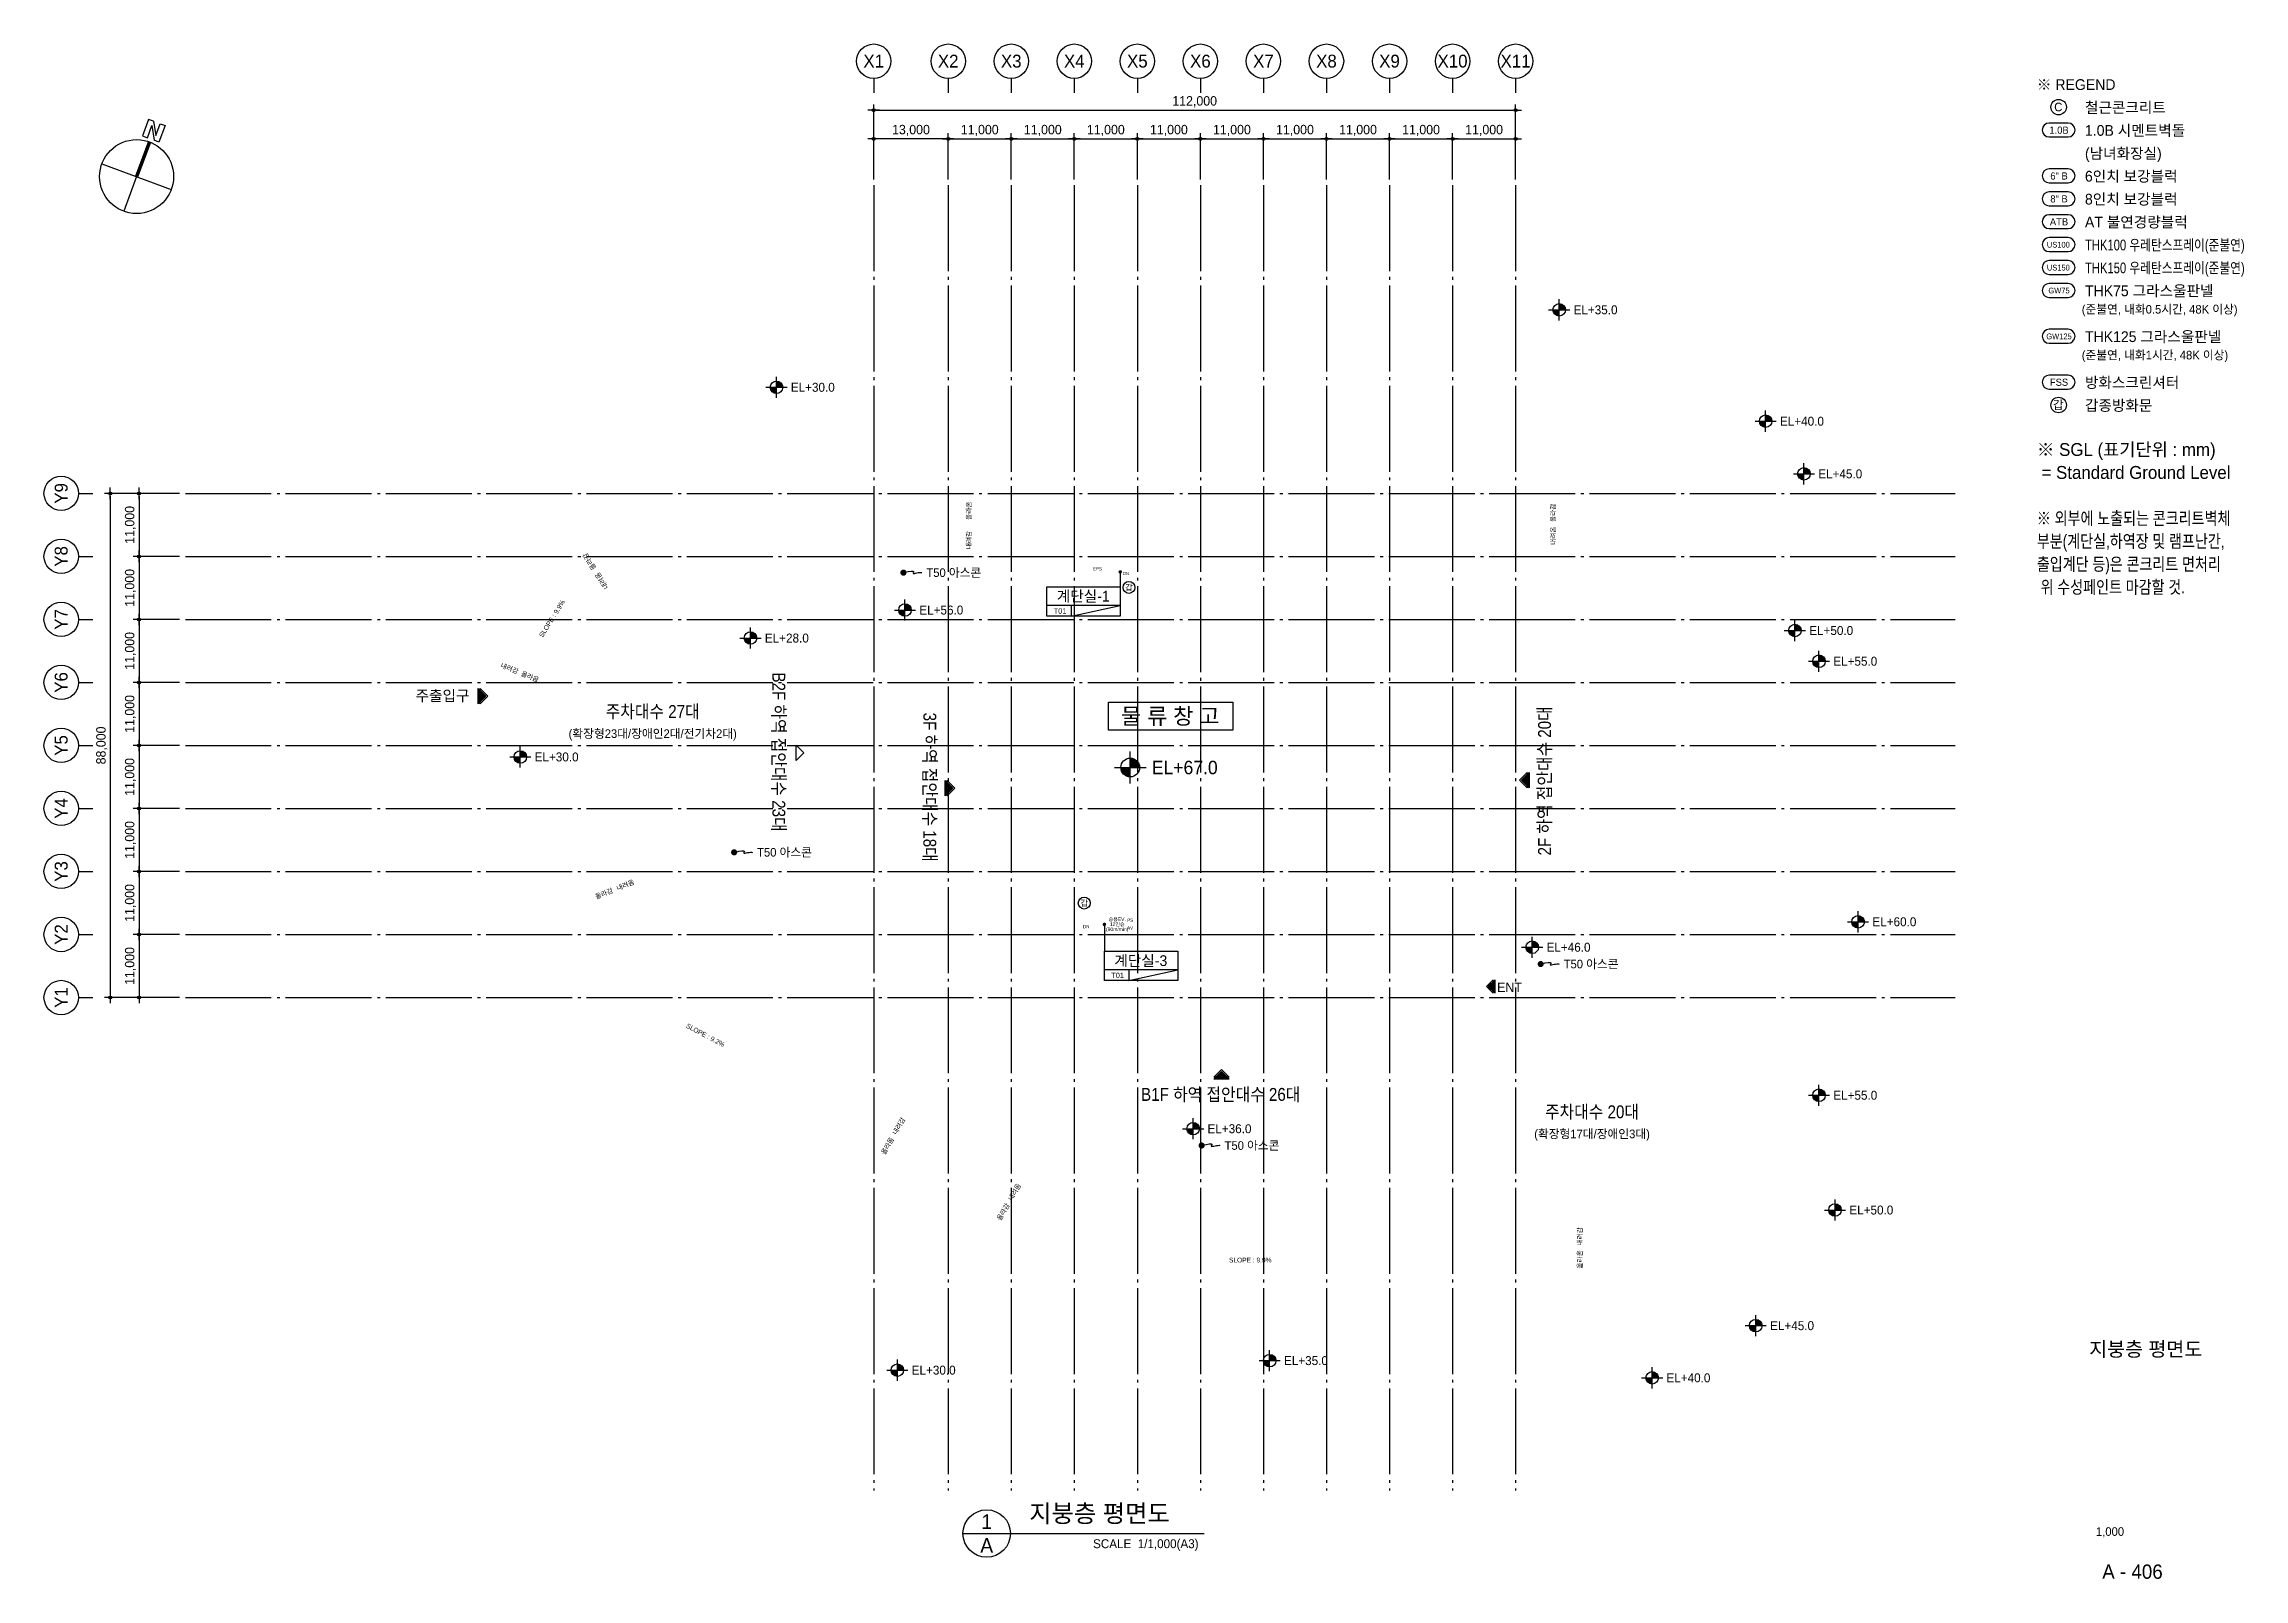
# Model space of a CAD drawing. Header units: millimetres. Extents: x 252735598 to 255219468, y 504282078 to 504550014.
# Drawn here: x 254835598 to 255219468, y 504282078 to 504550014 of the extents above; entities that cross this region are included whole.
import ezdxf
from ezdxf.enums import TextEntityAlignment as Align

# ---------------------------------------------------------------- set-up
doc = ezdxf.new("R2010")
doc.units = ezdxf.units.MM
doc.linetypes.add('CEN', pattern=[35, 30, -2, 1, -2])
for name, color, linetype in [('4A.TEC CEN', 1, 'CEN'), ('4A.TEC DIM', 7, 'Continuous'), ('4A.TEC FORM-TEXT', 3, 'Continuous'), ('4A.TEC TEXT', 7, 'Continuous'), ('4A.TEC TEXT 1', 3, 'Continuous'), ('4A.TEC TEXT 2', 3, 'Continuous'), ('4A.TEC 심볼', 7, 'Continuous'), ('㈜SE&C TEXT', 7, 'Continuous'), ('㈜SE&C TEXT 1', 3, 'Continuous'), ('㈜SE&C 심볼', 7, 'Continuous')]:
    doc.layers.add(name, color=color, linetype=linetype)
doc.styles.add('돋움', font='')
doc.styles.get('돋움').set_extended_font_data('돋움')
doc.dimstyles.new('DIM_600(외부치수)', dxfattribs={"dimscale": 400, "dimtxt": 3.3, "dimasz": 1, "dimexe": 2, "dimexo": 2, "dimgap": 1, "dimtad": 1, "dimdec": 0, "dimdsep": 46, "dimlunit": 6, "dimtxsty": '돋움', "dimblk1": 'DIMDOT', "dimblk2": 'DIMDOT', "dimsah": 1, "dimcen": 2.5, "dimdle": 1.5, "dimclrd": 8, "dimclre": 8, "dimclrt": 3, "dimadec": 0, "dimazin": 0, "dimtfac": 1, "dimtdec": 0, "dimtix": 1, "dimtmove": 2, "dimatfit": 3, "dimldrblk": 'DIMDOT', "dimfxl": 1, "dimtvp": 1, "dimtolj": 1, "dimtzin": 0, "dimarcsym": 0})

msp = doc.modelspace()

# ---------------------------------------------------------------- texts
at = {"layer": '4A.TEC FORM-TEXT', "style": '돋움'}
msp.add_text('A - 406', height=2500, dxfattribs=at).set_placement((255200011.2, 504282113.5, 3333.3), align=Align.CENTER)
at = {"layer": '4A.TEC TEXT', "style": '돋움'}
for p in [(254989558, 504457736.3, 0.4), (254960020, 504408917.9, 0.4), (255100753.1, 504389420.4), (255041591.8, 504357743.4)]:
    msp.add_text('T50 아스콘', height=1500, dxfattribs=at).set_placement(p, align=Align.MIDDLE_LEFT)
for s, height, p in [('갑', 1036.9, (255024921.3, 504455135.9, 3333.3)), ('주출입구', 1875, (254905142.3, 504436262.2, -1666.7)), ('(확장형23대/장애인2대/전기차2대)', 1500, (254941810, 504429640)), ('갑', 1036.9, (255017092.3, 504400034.2, 6250)), ('ENT', 1666.67, (255091316.4, 504385353.9, 4165.7)), ('(확장형17대/장애인3대)', 1500, (255105710, 504359770))]:
    msp.add_text(s, height=height, dxfattribs=at).set_placement(p, align=Align.MIDDLE_CENTER)
at = {"layer": '4A.TEC TEXT', "color": 3, "style": '돋움'}
for s, height, p in [('T01', 937.5, (255012882.8, 504451056.7)), ('계단실-1', 1875, (255016935.9, 504453629.4)), ('물 류 창 고', 2812.5, (255032113.9, 504432699.5)), ('계단실-3', 1875, (255026977.4, 504390015.2, 6250)), ('T01', 937.5, (255022924.3, 504387442.4, 6250))]:
    msp.add_text(s, height=height, dxfattribs=at).set_placement(p, align=Align.MIDDLE_CENTER)
at = {"layer": '4A.TEC TEXT', "style": '돋움', "width": 0.9}
for s, rotation, p in [('B2F 하역 접안대수 23대', 270, (254963816.9, 504426429.4, 3332.9)), ('3F 하역 접안대수 18대', 270, (254990157.8, 504420292.1)), ('2F 하역 접안대수 20대', 90, (255097420, 504421387.6, -0.4))]:
    msp.add_text(s, height=2250, rotation=rotation, dxfattribs=at).set_placement(p, align=Align.MIDDLE_CENTER)
for s, p in [('주차대수 27대', (254941810, 504433500)), ('B1F 하역 접안대수 26대', (255040916.6, 504366663.4, -0.4)), ('주차대수 20대', (255105710, 504363630))]:
    msp.add_text(s, height=2250, dxfattribs=at).set_placement(p, align=Align.MIDDLE_CENTER)
at = {"layer": '4A.TEC TEXT 2', "style": '돋움'}
for s, height, p in [('지붕층 평면도', 2500, (255202320, 504320949.1, 3333.3)), ('1,000', 1500, (255196091.3, 504289613.4, 3333.3))]:
    msp.add_text(s, height=height, dxfattribs=at).set_placement(p, align=Align.CENTER)
at = {"layer": '4A.TEC TEXT 2', "color": 3, "style": '돋움'}
msp.add_text('지붕층 평면도', height=3105, dxfattribs=at).set_placement((255007516.7, 504291049.2, 3333.3), align=Align.BOTTOM_LEFT)
for s, p in [('1', (255000087.8, 504292084.2, 3333.3)), ('A', (255000087.8, 504287944.2, 3333.3))]:
    msp.add_text(s, height=2587.5, dxfattribs=at).set_placement(p, align=Align.MIDDLE)
msp.add_text('SCALE  1/1,000(A3)', height=1552.5, dxfattribs=at).set_placement((255037052.2, 504286997.8, 3333.3), align=Align.BOTTOM_RIGHT)
at = {"layer": '㈜SE&C TEXT', "style": '돋움'}
for s, height, rotation, p in [('EPS', 555.56, 359.993476, (255019396.7, 504458407.3)), ('DN', 555.56, 0.006524, (255024365.5, 504457577, -2916.7)), ('DN', 555.56, 359.993476, (255017466.3, 504395945.2)), ('(90m/min)', 625, 0.006524, (255022856.1, 504395488.8, -4166.7)), ('승용EV.', 625, 0.006524, (255022856.1, 504397238.8, -4166.7)), ('12인승', 625, 0.006524, (255022856.1, 504396363.8, -4166.7)), ('AV', 555.56, 359.993476, (255025119.2, 504395702.3, 2083.3)), ('PS', 555.56, 359.993476, (255025119.2, 504397064.8))]:
    msp.add_text(s, height=height, rotation=rotation, dxfattribs=at).set_placement(p, align=Align.MIDDLE_CENTER)
at = {"layer": '㈜SE&C TEXT 1', "style": '돋움'}
for s, height, rotation, p in [('올라옴', 833.33, 90, (254996971, 504468549, -10000.4)), ('올라감', 833.33, 90, (255098928.2, 504468177.3, -10000)), ('내려감', 833.33, 90, (254996971, 504463434.2, -10000.4)), ('내려옴', 833.33, 90, (255098928.2, 504464177.3, -10000)), ('올라감', 833.33, 122.660879, (254930757.7, 504459679.4)), ('내려옴', 833.33, 122.660879, (254932916.3, 504456311.9)), ('SLOPE : 9.9%', 833.333, 57.991489, (254924238.6, 504449727.8)), ('내려감', 833.33, 337.800959, (254916826.8, 504441035.9)), ('올라옴', 833.33, 337.800959, (254920395.5, 504439579.6)), ('올라감', 833.33, 21.657146, (254933320, 504401730)), ('내려옴', 833.33, 21.657146, (254937037.6, 504403206.2, -1666.7)), ('SLOPE : 9.2%', 833.333, 332, (254951007.6, 504377002.1, -0.4)), ('내려감', 833.33, 60.173414, (254984753.6, 504361143.6, -6667.1)), ('올라옴', 833.33, 60.173414, (254982769.7, 504357670.3, -5000.4)), ('내려옴', 833.33, 60.173414, (255004943.9, 504349633.4, -1666.7)), ('올라감', 833.33, 60.173414, (255002960, 504346160)), ('내려감', 833.33, 90, (255103564.2, 504341863.8, -10000)), ('올라옴', 833.33, 90, (255103564.2, 504337863.8, -10000))]:
    msp.add_text(s, height=height, rotation=rotation, dxfattribs=at).set_placement(p, align=Align.MIDDLE_CENTER)
msp.add_text('SLOPE : 9.9%', height=833.333, dxfattribs=at).set_placement((255046073.4, 504337751.3, -5000.4), align=Align.MIDDLE_CENTER)

# ---------------------------------------------------------------- blocks, each defined once
blk = doc.blocks.new('a4w')
at = {"layer": '4A.TEC 심볼'}
for points in [[(-19898, 7460444), (-21873, 7460444, 1), (-21873, 7458989), (-19898, 7458989, 1)], [(-19898, 7455644), (-21873, 7455644, 1), (-21873, 7454189), (-19898, 7454189, 1)], [(-19898, 7453244), (-21873, 7453244, 1), (-21873, 7451789), (-19898, 7451789, 1)], [(-19898, 7450844), (-21873, 7450844, 1), (-21873, 7449389), (-19898, 7449389, 1)], [(-19898, 7448444), (-21873, 7448444, 1), (-21873, 7446989), (-19898, 7446989, 1)], [(-19898, 7446044), (-21873, 7446044, 1), (-21873, 7444589), (-19898, 7444589, 1)], [(-19898, 7443644), (-21873, 7443644, 1), (-21873, 7442189), (-19898, 7442189, 1)], [(-19898, 7438844), (-21873, 7438844, 1), (-21873, 7437389), (-19898, 7437389, 1)], [(-19898, 7434044), (-21873, 7434044, 1), (-21873, 7432589), (-19898, 7432589, 1)]]:
    blk.add_lwpolyline(points, format="xyb", close=True, dxfattribs=at)
for centre in [(-20886, 7462116), (-20886, 7430916)]:
    blk.add_circle(centre, 808, dxfattribs=at)
at = {"layer": '4A.TEC TEXT', "style": '돋움'}
for s, p in [('C', (-20923, 7462128)), ('갑', (-20923, 7430928))]:
    blk.add_text(s, height=900, dxfattribs=at).set_placement(p, align=Align.MIDDLE_CENTER)
for s, height, p in [('1.0B', 750, (-20845, 7459705)), ('6" B', 750, (-20845, 7454905)), ('8" B', 750, (-20845, 7452505)), ('ATB', 750, (-20845, 7450105)), ('US100', 600, (-20916, 7447705)), ('US150', 600, (-20916, 7445305)), ('GW75', 600, (-20845, 7442905)), ('GW125', 600, (-20845, 7438105)), ('FSS', 750, (-20845, 7433305))]:
    blk.add_text(s, height=height, dxfattribs=at).set_placement(p, align=Align.MIDDLE)
at = {"layer": '4A.TEC TEXT 2', "color": 3, "style": '돋움'}
for s, height, p in [('※ REGEND', 1125, (-23170, 7463576)), ('철근콘크리트', 1125, (-18130, 7461176)), ('1.0B 시멘트벽돌', 1125, (-18130, 7458776)), ('(남녀화장실)', 1125, (-18130, 7456376)), ('6인치 보강블럭', 1125, (-18130, 7453976)), ('8인치 보강블럭', 1125, (-18130, 7451576)), ('AT 불연경량블럭', 1125, (-18130, 7449176)), ('THK75 그라스울판넬', 1125, (-18130, 7441976)), ('(준불연, 내화0.5시간, 48K 이상)', 900, (-18466, 7440222)), ('THK125 그라스울판넬', 1125, (-18130, 7437176)), ('(준불연, 내화1시간, 48K 이상)', 900, (-18466, 7435422)), ('방화스크린셔터', 1125, (-18130, 7432376)), ('갑종방화문', 1125, (-18130, 7429976)), ('※ SGL (표기단위 : mm)', 1350, (-23170, 7425176)), (' = Standard Ground Level', 1350, (-23170, 7422776))]:
    blk.add_text(s, height=height, dxfattribs=at).set_placement(p, align=Align.BOTTOM_LEFT)
at = {"layer": '4A.TEC TEXT 2', "color": 3, "style": '돋움', "width": 0.8}
for s, height, p in [('THK100 우레탄스프레이(준불연)', 1125, (-18130, 7446776)), ('THK150 우레탄스프레이(준불연)', 1125, (-18130, 7444376)), ('※ 외부에 노출되는 콘크리트벽체', 1350, (-23170, 7417976)), ('부분(계단실,하역장 및 램프난간,', 1350, (-23170, 7415576)), ('출입계단 등)은 콘크리트 면처리', 1350, (-23170, 7413176)), (' 위 수성페인트 마감할 것.', 1350, (-23170, 7410776))]:
    blk.add_text(s, height=height, dxfattribs=at).set_placement(p, align=Align.BOTTOM_LEFT)
blk = doc.blocks.new('DIMDOT')
at = {"color": 0}
blk.add_line((-2, 0), (2, 0), dxfattribs=at)
for radius in [0.5, 0.25]:
    blk.add_circle((0, 0), radius, dxfattribs=at)
blk = doc.blocks.new('*D94')
at = {"layer": '4A.TEC DIM', "color": 8, "lineweight": -2, "transparency": 16777216}
for p, q in [((169308, -38163), (169308, -25069)), ((169808, -26069), (280808, -26069)), ((281308, -38163), (281308, -25069))]:
    blk.add_line(p, q, dxfattribs=at)
at = {"layer": 'Defpoints', "color": 0, "transparency": 16777216}
for p in [(281308, -26069), (169308, -39163), (281308, -39163)]:
    blk.add_point(p, dxfattribs=at)
at = {"layer": '4A.TEC DIM', "color": 8, "lineweight": -2, "transparency": 16777216, "xscale": 500, "yscale": 500, "zscale": 500, "rotation": 180}
blk.add_blockref('DIMDOT', (169308, -26069), dxfattribs=at)
at = {"layer": '4A.TEC DIM', "color": 8, "lineweight": -2, "transparency": 16777216, "xscale": 500, "yscale": 500, "zscale": 500}
blk.add_blockref('DIMDOT', (281308, -26069), dxfattribs=at)
at = {"layer": '4A.TEC DIM', "color": 3, "transparency": 16777216, "insert": (225308, -24584), "char_height": 1650, "attachment_point": 5, "style": '돋움'}
blk.add_mtext('\\A1;112,000', dxfattribs=at)
blk = doc.blocks.new('ccs122')
at = {"layer": '4A.TEC 심볼'}
blk.add_line((0, 8), (0, 3), dxfattribs=at)
blk.add_circle((0, 14), 6, dxfattribs=at)
at = {"layer": '4A.TEC TEXT 2', "color": 3, "style": '돋움'}
blk.add_attdef('NO', text='', height=4.5, dxfattribs=at).set_placement((-0.01, 14.02), align=Align.MIDDLE_CENTER)
blk = doc.blocks.new('*D95')
at = {"layer": '4A.TEC DIM', "color": 8, "lineweight": -2, "transparency": 16777216}
for p, q in [((48195, -103937), (40113, -103937)), ((41113, -104437), (41113, -114437)), ((48195, -114937), (40113, -114937))]:
    blk.add_line(p, q, dxfattribs=at)
at = {"layer": 'Defpoints', "color": 0, "transparency": 16777216}
for p in [(49195, -103937), (41113, -114937), (49195, -114937)]:
    blk.add_point(p, dxfattribs=at)
at = {"layer": '4A.TEC DIM', "color": 8, "lineweight": -2, "transparency": 16777216, "xscale": 500, "yscale": 500, "zscale": 500}
for p, rotation in [((41113, -103937), 90), ((41113, -114937), 270)]:
    blk.add_blockref('DIMDOT', p, dxfattribs=dict(at, rotation=rotation))
at = {"layer": '4A.TEC DIM', "color": 3, "transparency": 16777216, "insert": (39628, -109437), "char_height": 1650, "attachment_point": 5, "rotation": 90, "style": '돋움'}
blk.add_mtext('\\A1;11,000', dxfattribs=at)
blk = doc.blocks.new('*D96')
at = {"layer": '4A.TEC DIM', "color": 8, "lineweight": -2, "transparency": 16777216}
for p, q in [((48195, -92937), (35100, -92937)), ((36100, -93437), (36100, -180437)), ((48195, -180937), (35100, -180937))]:
    blk.add_line(p, q, dxfattribs=at)
at = {"layer": 'Defpoints', "color": 0, "transparency": 16777216}
for p in [(49195, -92937), (36100, -180937), (49195, -180937)]:
    blk.add_point(p, dxfattribs=at)
at = {"layer": '4A.TEC DIM', "color": 8, "lineweight": -2, "transparency": 16777216, "xscale": 500, "yscale": 500, "zscale": 500}
for p, rotation in [((36100, -92937), 90), ((36100, -180937), 270)]:
    blk.add_blockref('DIMDOT', p, dxfattribs=dict(at, rotation=rotation))
at = {"layer": '4A.TEC DIM', "color": 3, "transparency": 16777216, "insert": (34615, -136937), "char_height": 1650, "attachment_point": 5, "rotation": 90, "style": '돋움'}
blk.add_mtext('\\A1;88,000', dxfattribs=at)
blk = doc.blocks.new('*D97')
at = {"layer": '4A.TEC DIM', "color": 8, "lineweight": -2, "transparency": 16777216}
for p, q in [((48195, -169937), (40113, -169937)), ((41113, -170437), (41113, -180437)), ((48195, -180937), (40113, -180937))]:
    blk.add_line(p, q, dxfattribs=at)
at = {"layer": 'Defpoints', "color": 0, "transparency": 16777216}
for p in [(49195, -169937), (41113, -180937), (49195, -180937)]:
    blk.add_point(p, dxfattribs=at)
at = {"layer": '4A.TEC DIM', "color": 8, "lineweight": -2, "transparency": 16777216, "xscale": 500, "yscale": 500, "zscale": 500}
for p, rotation in [((41113, -169937), 90), ((41113, -180937), 270)]:
    blk.add_blockref('DIMDOT', p, dxfattribs=dict(at, rotation=rotation))
at = {"layer": '4A.TEC DIM', "color": 3, "transparency": 16777216, "insert": (39628, -175437), "char_height": 1650, "attachment_point": 5, "rotation": 90, "style": '돋움'}
blk.add_mtext('\\A1;11,000', dxfattribs=at)
blk = doc.blocks.new('*D98')
at = {"layer": '4A.TEC DIM', "color": 8, "lineweight": -2, "transparency": 16777216}
for p, q in [((48195, -158937), (40113, -158937)), ((41113, -159437), (41113, -169437)), ((48195, -169937), (40113, -169937))]:
    blk.add_line(p, q, dxfattribs=at)
at = {"layer": 'Defpoints', "color": 0, "transparency": 16777216}
for p in [(49195, -158937), (41113, -169937), (49195, -169937)]:
    blk.add_point(p, dxfattribs=at)
at = {"layer": '4A.TEC DIM', "color": 8, "lineweight": -2, "transparency": 16777216, "xscale": 500, "yscale": 500, "zscale": 500}
for p, rotation in [((41113, -158937), 90), ((41113, -169937), 270)]:
    blk.add_blockref('DIMDOT', p, dxfattribs=dict(at, rotation=rotation))
at = {"layer": '4A.TEC DIM', "color": 3, "transparency": 16777216, "insert": (39628, -164437), "char_height": 1650, "attachment_point": 5, "rotation": 90, "style": '돋움'}
blk.add_mtext('\\A1;11,000', dxfattribs=at)
blk = doc.blocks.new('*D99')
at = {"layer": '4A.TEC DIM', "color": 8, "lineweight": -2, "transparency": 16777216}
for p, q in [((48195, -147937), (40113, -147937)), ((41113, -148437), (41113, -158437)), ((48195, -158937), (40113, -158937))]:
    blk.add_line(p, q, dxfattribs=at)
at = {"layer": 'Defpoints', "color": 0, "transparency": 16777216}
for p in [(49195, -147937), (41113, -158937), (49195, -158937)]:
    blk.add_point(p, dxfattribs=at)
at = {"layer": '4A.TEC DIM', "color": 8, "lineweight": -2, "transparency": 16777216, "xscale": 500, "yscale": 500, "zscale": 500}
for p, rotation in [((41113, -147937), 90), ((41113, -158937), 270)]:
    blk.add_blockref('DIMDOT', p, dxfattribs=dict(at, rotation=rotation))
at = {"layer": '4A.TEC DIM', "color": 3, "transparency": 16777216, "insert": (39628, -153437), "char_height": 1650, "attachment_point": 5, "rotation": 90, "style": '돋움'}
blk.add_mtext('\\A1;11,000', dxfattribs=at)
blk = doc.blocks.new('*D100')
at = {"layer": '4A.TEC DIM', "color": 8, "lineweight": -2, "transparency": 16777216}
for p, q in [((48195, -136937), (40113, -136937)), ((41113, -137437), (41113, -147437)), ((48195, -147937), (40113, -147937))]:
    blk.add_line(p, q, dxfattribs=at)
at = {"layer": 'Defpoints', "color": 0, "transparency": 16777216}
for p in [(49195, -136937), (41113, -147937), (49195, -147937)]:
    blk.add_point(p, dxfattribs=at)
at = {"layer": '4A.TEC DIM', "color": 8, "lineweight": -2, "transparency": 16777216, "xscale": 500, "yscale": 500, "zscale": 500}
for p, rotation in [((41113, -136937), 90), ((41113, -147937), 270)]:
    blk.add_blockref('DIMDOT', p, dxfattribs=dict(at, rotation=rotation))
at = {"layer": '4A.TEC DIM', "color": 3, "transparency": 16777216, "insert": (39628, -142437), "char_height": 1650, "attachment_point": 5, "rotation": 90, "style": '돋움'}
blk.add_mtext('\\A1;11,000', dxfattribs=at)
blk = doc.blocks.new('*D101')
at = {"layer": '4A.TEC DIM', "color": 8, "lineweight": -2, "transparency": 16777216}
for p, q in [((48195, -125937), (40113, -125937)), ((41113, -126437), (41113, -136437)), ((48195, -136937), (40113, -136937))]:
    blk.add_line(p, q, dxfattribs=at)
at = {"layer": 'Defpoints', "color": 0, "transparency": 16777216}
for p in [(49195, -125937), (41113, -136937), (49195, -136937)]:
    blk.add_point(p, dxfattribs=at)
at = {"layer": '4A.TEC DIM', "color": 8, "lineweight": -2, "transparency": 16777216, "xscale": 500, "yscale": 500, "zscale": 500}
for p, rotation in [((41113, -125937), 90), ((41113, -136937), 270)]:
    blk.add_blockref('DIMDOT', p, dxfattribs=dict(at, rotation=rotation))
at = {"layer": '4A.TEC DIM', "color": 3, "transparency": 16777216, "insert": (39628, -131437), "char_height": 1650, "attachment_point": 5, "rotation": 90, "style": '돋움'}
blk.add_mtext('\\A1;11,000', dxfattribs=at)
blk = doc.blocks.new('*D102')
at = {"layer": '4A.TEC DIM', "color": 8, "lineweight": -2, "transparency": 16777216}
for p, q in [((48195, -114937), (40113, -114937)), ((41113, -115437), (41113, -125437)), ((48195, -125937), (40113, -125937))]:
    blk.add_line(p, q, dxfattribs=at)
at = {"layer": 'Defpoints', "color": 0, "transparency": 16777216}
for p in [(49195, -114937), (41113, -125937), (49195, -125937)]:
    blk.add_point(p, dxfattribs=at)
at = {"layer": '4A.TEC DIM', "color": 8, "lineweight": -2, "transparency": 16777216, "xscale": 500, "yscale": 500, "zscale": 500}
for p, rotation in [((41113, -114937), 90), ((41113, -125937), 270)]:
    blk.add_blockref('DIMDOT', p, dxfattribs=dict(at, rotation=rotation))
at = {"layer": '4A.TEC DIM', "color": 3, "transparency": 16777216, "insert": (39628, -120437), "char_height": 1650, "attachment_point": 5, "rotation": 90, "style": '돋움'}
blk.add_mtext('\\A1;11,000', dxfattribs=at)
blk = doc.blocks.new('*D103')
at = {"layer": '4A.TEC DIM', "color": 8, "lineweight": -2, "transparency": 16777216}
for p, q in [((169308, -38163), (169308, -30082)), ((182308, -38163), (182308, -30082)), ((181808, -31082), (169808, -31082))]:
    blk.add_line(p, q, dxfattribs=at)
at = {"layer": 'Defpoints', "color": 0, "transparency": 16777216}
for p in [(169308, -31082), (169308, -39163), (182308, -39163)]:
    blk.add_point(p, dxfattribs=at)
at = {"layer": '4A.TEC DIM', "color": 8, "lineweight": -2, "transparency": 16777216, "xscale": 500, "yscale": 500, "zscale": 500, "rotation": 180}
blk.add_blockref('DIMDOT', (169308, -31082), dxfattribs=at)
at = {"layer": '4A.TEC DIM', "color": 8, "lineweight": -2, "transparency": 16777216, "xscale": 500, "yscale": 500, "zscale": 500}
blk.add_blockref('DIMDOT', (182308, -31082), dxfattribs=at)
at = {"layer": '4A.TEC DIM', "color": 3, "transparency": 16777216, "insert": (175808, -29597), "char_height": 1650, "attachment_point": 5, "style": '돋움'}
blk.add_mtext('\\A1;13,000', dxfattribs=at)
blk = doc.blocks.new('*D104')
at = {"layer": '4A.TEC DIM', "color": 8, "lineweight": -2, "transparency": 16777216}
for p, q in [((48195, -92937), (40113, -92937)), ((41113, -93437), (41113, -103437)), ((48195, -103937), (40113, -103937))]:
    blk.add_line(p, q, dxfattribs=at)
at = {"layer": 'Defpoints', "color": 0, "transparency": 16777216}
for p in [(49195, -92937), (41113, -103937), (49195, -103937)]:
    blk.add_point(p, dxfattribs=at)
at = {"layer": '4A.TEC DIM', "color": 8, "lineweight": -2, "transparency": 16777216, "xscale": 500, "yscale": 500, "zscale": 500}
for p, rotation in [((41113, -92937), 90), ((41113, -103937), 270)]:
    blk.add_blockref('DIMDOT', p, dxfattribs=dict(at, rotation=rotation))
at = {"layer": '4A.TEC DIM', "color": 3, "transparency": 16777216, "insert": (39628, -98437), "char_height": 1650, "attachment_point": 5, "rotation": 90, "style": '돋움'}
blk.add_mtext('\\A1;11,000', dxfattribs=at)
blk = doc.blocks.new('*D105')
at = {"layer": '4A.TEC DIM', "color": 8, "lineweight": -2, "transparency": 16777216}
for p, q in [((270308, -38163), (270308, -30082)), ((281308, -38163), (281308, -30082)), ((270808, -31082), (280808, -31082))]:
    blk.add_line(p, q, dxfattribs=at)
at = {"layer": 'Defpoints', "color": 0, "transparency": 16777216}
for p in [(281308, -31082), (270308, -39163), (281308, -39163)]:
    blk.add_point(p, dxfattribs=at)
at = {"layer": '4A.TEC DIM', "color": 8, "lineweight": -2, "transparency": 16777216, "xscale": 500, "yscale": 500, "zscale": 500, "rotation": 180}
blk.add_blockref('DIMDOT', (270308, -31082), dxfattribs=at)
at = {"layer": '4A.TEC DIM', "color": 8, "lineweight": -2, "transparency": 16777216, "xscale": 500, "yscale": 500, "zscale": 500}
blk.add_blockref('DIMDOT', (281308, -31082), dxfattribs=at)
at = {"layer": '4A.TEC DIM', "color": 3, "transparency": 16777216, "insert": (275808, -29597), "char_height": 1650, "attachment_point": 5, "style": '돋움'}
blk.add_mtext('\\A1;11,000', dxfattribs=at)
blk = doc.blocks.new('*D106')
at = {"layer": '4A.TEC DIM', "color": 8, "lineweight": -2, "transparency": 16777216}
for p, q in [((259308, -38163), (259308, -30082)), ((270308, -38163), (270308, -30082)), ((259808, -31082), (269808, -31082))]:
    blk.add_line(p, q, dxfattribs=at)
at = {"layer": 'Defpoints', "color": 0, "transparency": 16777216}
for p in [(270308, -31082), (259308, -39163), (270308, -39163)]:
    blk.add_point(p, dxfattribs=at)
at = {"layer": '4A.TEC DIM', "color": 8, "lineweight": -2, "transparency": 16777216, "xscale": 500, "yscale": 500, "zscale": 500, "rotation": 180}
blk.add_blockref('DIMDOT', (259308, -31082), dxfattribs=at)
at = {"layer": '4A.TEC DIM', "color": 8, "lineweight": -2, "transparency": 16777216, "xscale": 500, "yscale": 500, "zscale": 500}
blk.add_blockref('DIMDOT', (270308, -31082), dxfattribs=at)
at = {"layer": '4A.TEC DIM', "color": 3, "transparency": 16777216, "insert": (264808, -29597), "char_height": 1650, "attachment_point": 5, "style": '돋움'}
blk.add_mtext('\\A1;11,000', dxfattribs=at)
blk = doc.blocks.new('*D107')
at = {"layer": '4A.TEC DIM', "color": 8, "lineweight": -2, "transparency": 16777216}
for p, q in [((248308, -38163), (248308, -30082)), ((259308, -38163), (259308, -30082)), ((248808, -31082), (258808, -31082))]:
    blk.add_line(p, q, dxfattribs=at)
at = {"layer": 'Defpoints', "color": 0, "transparency": 16777216}
for p in [(259308, -31082), (248308, -39163), (259308, -39163)]:
    blk.add_point(p, dxfattribs=at)
at = {"layer": '4A.TEC DIM', "color": 8, "lineweight": -2, "transparency": 16777216, "xscale": 500, "yscale": 500, "zscale": 500, "rotation": 180}
blk.add_blockref('DIMDOT', (248308, -31082), dxfattribs=at)
at = {"layer": '4A.TEC DIM', "color": 8, "lineweight": -2, "transparency": 16777216, "xscale": 500, "yscale": 500, "zscale": 500}
blk.add_blockref('DIMDOT', (259308, -31082), dxfattribs=at)
at = {"layer": '4A.TEC DIM', "color": 3, "transparency": 16777216, "insert": (253808, -29597), "char_height": 1650, "attachment_point": 5, "style": '돋움'}
blk.add_mtext('\\A1;11,000', dxfattribs=at)
blk = doc.blocks.new('*D108')
at = {"layer": '4A.TEC DIM', "color": 8, "lineweight": -2, "transparency": 16777216}
for p, q in [((237308, -38163), (237308, -30082)), ((248308, -38163), (248308, -30082)), ((237808, -31082), (247808, -31082))]:
    blk.add_line(p, q, dxfattribs=at)
at = {"layer": 'Defpoints', "color": 0, "transparency": 16777216}
for p in [(248308, -31082), (237308, -39163), (248308, -39163)]:
    blk.add_point(p, dxfattribs=at)
at = {"layer": '4A.TEC DIM', "color": 8, "lineweight": -2, "transparency": 16777216, "xscale": 500, "yscale": 500, "zscale": 500, "rotation": 180}
blk.add_blockref('DIMDOT', (237308, -31082), dxfattribs=at)
at = {"layer": '4A.TEC DIM', "color": 8, "lineweight": -2, "transparency": 16777216, "xscale": 500, "yscale": 500, "zscale": 500}
blk.add_blockref('DIMDOT', (248308, -31082), dxfattribs=at)
at = {"layer": '4A.TEC DIM', "color": 3, "transparency": 16777216, "insert": (242808, -29597), "char_height": 1650, "attachment_point": 5, "style": '돋움'}
blk.add_mtext('\\A1;11,000', dxfattribs=at)
blk = doc.blocks.new('*D109')
at = {"layer": '4A.TEC DIM', "color": 8, "lineweight": -2, "transparency": 16777216}
for p, q in [((226308, -38163), (226308, -30082)), ((237308, -38163), (237308, -30082)), ((226808, -31082), (236808, -31082))]:
    blk.add_line(p, q, dxfattribs=at)
at = {"layer": 'Defpoints', "color": 0, "transparency": 16777216}
for p in [(237308, -31082), (226308, -39163), (237308, -39163)]:
    blk.add_point(p, dxfattribs=at)
at = {"layer": '4A.TEC DIM', "color": 8, "lineweight": -2, "transparency": 16777216, "xscale": 500, "yscale": 500, "zscale": 500, "rotation": 180}
blk.add_blockref('DIMDOT', (226308, -31082), dxfattribs=at)
at = {"layer": '4A.TEC DIM', "color": 8, "lineweight": -2, "transparency": 16777216, "xscale": 500, "yscale": 500, "zscale": 500}
blk.add_blockref('DIMDOT', (237308, -31082), dxfattribs=at)
at = {"layer": '4A.TEC DIM', "color": 3, "transparency": 16777216, "insert": (231808, -29597), "char_height": 1650, "attachment_point": 5, "style": '돋움'}
blk.add_mtext('\\A1;11,000', dxfattribs=at)
blk = doc.blocks.new('*D110')
at = {"layer": '4A.TEC DIM', "color": 8, "lineweight": -2, "transparency": 16777216}
for p, q in [((215308, -38163), (215308, -30082)), ((226308, -38163), (226308, -30082)), ((215808, -31082), (225808, -31082))]:
    blk.add_line(p, q, dxfattribs=at)
at = {"layer": 'Defpoints', "color": 0, "transparency": 16777216}
for p in [(226308, -31082), (215308, -39163), (226308, -39163)]:
    blk.add_point(p, dxfattribs=at)
at = {"layer": '4A.TEC DIM', "color": 8, "lineweight": -2, "transparency": 16777216, "xscale": 500, "yscale": 500, "zscale": 500, "rotation": 180}
blk.add_blockref('DIMDOT', (215308, -31082), dxfattribs=at)
at = {"layer": '4A.TEC DIM', "color": 8, "lineweight": -2, "transparency": 16777216, "xscale": 500, "yscale": 500, "zscale": 500}
blk.add_blockref('DIMDOT', (226308, -31082), dxfattribs=at)
at = {"layer": '4A.TEC DIM', "color": 3, "transparency": 16777216, "insert": (220808, -29597), "char_height": 1650, "attachment_point": 5, "style": '돋움'}
blk.add_mtext('\\A1;11,000', dxfattribs=at)
blk = doc.blocks.new('*D111')
at = {"layer": '4A.TEC DIM', "color": 8, "lineweight": -2, "transparency": 16777216}
for p, q in [((204308, -38163), (204308, -30082)), ((215308, -38163), (215308, -30082)), ((204808, -31082), (214808, -31082))]:
    blk.add_line(p, q, dxfattribs=at)
at = {"layer": 'Defpoints', "color": 0, "transparency": 16777216}
for p in [(215308, -31082), (204308, -39163), (215308, -39163)]:
    blk.add_point(p, dxfattribs=at)
at = {"layer": '4A.TEC DIM', "color": 8, "lineweight": -2, "transparency": 16777216, "xscale": 500, "yscale": 500, "zscale": 500, "rotation": 180}
blk.add_blockref('DIMDOT', (204308, -31082), dxfattribs=at)
at = {"layer": '4A.TEC DIM', "color": 8, "lineweight": -2, "transparency": 16777216, "xscale": 500, "yscale": 500, "zscale": 500}
blk.add_blockref('DIMDOT', (215308, -31082), dxfattribs=at)
at = {"layer": '4A.TEC DIM', "color": 3, "transparency": 16777216, "insert": (209808, -29597), "char_height": 1650, "attachment_point": 5, "style": '돋움'}
blk.add_mtext('\\A1;11,000', dxfattribs=at)
blk = doc.blocks.new('*D112')
at = {"layer": '4A.TEC DIM', "color": 8, "lineweight": -2, "transparency": 16777216}
for p, q in [((193308, -38163), (193308, -30082)), ((204308, -38163), (204308, -30082)), ((193808, -31082), (203808, -31082))]:
    blk.add_line(p, q, dxfattribs=at)
at = {"layer": 'Defpoints', "color": 0, "transparency": 16777216}
for p in [(204308, -31082), (193308, -39163), (204308, -39163)]:
    blk.add_point(p, dxfattribs=at)
at = {"layer": '4A.TEC DIM', "color": 8, "lineweight": -2, "transparency": 16777216, "xscale": 500, "yscale": 500, "zscale": 500, "rotation": 180}
blk.add_blockref('DIMDOT', (193308, -31082), dxfattribs=at)
at = {"layer": '4A.TEC DIM', "color": 8, "lineweight": -2, "transparency": 16777216, "xscale": 500, "yscale": 500, "zscale": 500}
blk.add_blockref('DIMDOT', (204308, -31082), dxfattribs=at)
at = {"layer": '4A.TEC DIM', "color": 3, "transparency": 16777216, "insert": (198808, -29597), "char_height": 1650, "attachment_point": 5, "style": '돋움'}
blk.add_mtext('\\A1;11,000', dxfattribs=at)
blk = doc.blocks.new('*D113')
at = {"layer": '4A.TEC DIM', "color": 8, "lineweight": -2, "transparency": 16777216}
for p, q in [((182308, -38163), (182308, -30082)), ((193308, -38163), (193308, -30082)), ((182808, -31082), (192808, -31082))]:
    blk.add_line(p, q, dxfattribs=at)
at = {"layer": 'Defpoints', "color": 0, "transparency": 16777216}
for p in [(193308, -31082), (182308, -39163), (193308, -39163)]:
    blk.add_point(p, dxfattribs=at)
at = {"layer": '4A.TEC DIM', "color": 8, "lineweight": -2, "transparency": 16777216, "xscale": 500, "yscale": 500, "zscale": 500, "rotation": 180}
blk.add_blockref('DIMDOT', (182308, -31082), dxfattribs=at)
at = {"layer": '4A.TEC DIM', "color": 8, "lineweight": -2, "transparency": 16777216, "xscale": 500, "yscale": 500, "zscale": 500}
blk.add_blockref('DIMDOT', (193308, -31082), dxfattribs=at)
at = {"layer": '4A.TEC DIM', "color": 3, "transparency": 16777216, "insert": (187808, -29597), "char_height": 1650, "attachment_point": 5, "style": '돋움'}
blk.add_mtext('\\A1;11,000', dxfattribs=at)
blk = doc.blocks.new('dr-sy-018-D-M')
at = {"layer": '4A.TEC 심볼', "color": 0}
for p, q in [((-1, 16.4), (-2.5, 16.4)), ((-2.5, 16.4), (-2.5, 11.4)), ((-1, 16.4), (1, 12.8)), ((-1, 15.09), (1.05, 11.4)), ((-1, 11.4), (-1, 15.09)), ((1, 12.8), (1, 16.4)), ((1, 16.4), (2.5, 16.4)), ((2.5, 16.4), (2.5, 11.4)), ((-2.5, 11.4), (-1, 11.4)), ((2.5, 11.4), (1.05, 11.4)), ((-10.5, 0), (10.5, 0)), ((0, 0), (0, -10.5))]:
    blk.add_line(p, q, dxfattribs=at)
at = {"layer": '4A.TEC 심볼', "color": 0, "const_width": 1}
blk.add_lwpolyline([(0, 10.5), (0, 0)], dxfattribs=at)
at = {"layer": '4A.TEC 심볼', "color": 0}
blk.add_circle((0, 0), 10.5, dxfattribs=at)
blk = doc.blocks.new('FL-LEVEL1')
at = {"layer": '4A.TEC 심볼', "linetype": 'ByBlock'}
h = blk.add_hatch(color=256, dxfattribs=at)
h.paths.add_polyline_path([(295, 175), (295, 0), (470, 0, 0.414214)])
h.paths.add_polyline_path([(295, 0), (120, 0, 0.414214), (295, -175)])
for p, q in [((0, 0), (590, 0)), ((295, -295), (295, 295))]:
    blk.add_line(p, q, dxfattribs=at)
blk.add_circle((295, 0), 175, dxfattribs=at)
at = {"layer": '4A.TEC TEXT 2', "color": 3, "linetype": 'ByBlock', "style": '돋움'}
blk.add_attdef('FL', text='', height=250, dxfattribs=at).set_placement((695, 0), align=Align.MIDDLE_LEFT)
blk = doc.blocks.new('dwg9CDF')
at = {"layer": '4A.TEC 심볼', "color": 3, "linetype": 'ByBlock'}
ref = blk.add_blockref('FL-LEVEL1', (287075, -60898, 36666), dxfattribs=dict(at, xscale=6.250000000000405, yscale=6.250000000000405, zscale=6.250000000000405))
ref.add_attrib('FL', 'EL+35.0', dxfattribs={"layer": '4A.TEC TEXT 1', "color": 3, "linetype": 'ByBlock', "height": 1562.5, "style": '돋움'}).set_placement((291419, -60898, 36666), align=Align.MIDDLE_LEFT)
ref = blk.add_blockref('FL-LEVEL1', (150493, -74424, 31666), dxfattribs=dict(at, xscale=6.250000000000405, yscale=6.250000000000405, zscale=6.250000000000405))
ref.add_attrib('FL', 'EL+30.0', dxfattribs={"layer": '4A.TEC TEXT 1', "color": 3, "linetype": 'ByBlock', "height": 1562.5, "style": '돋움'}).set_placement((154837, -74424, 31666), align=Align.MIDDLE_LEFT)
ref = blk.add_blockref('FL-LEVEL1', (323089, -80342, 36666), dxfattribs=dict(at, xscale=6.250000000000405, yscale=6.250000000000405, zscale=6.250000000000405))
ref.add_attrib('FL', 'EL+40.0', dxfattribs={"layer": '4A.TEC TEXT 1', "color": 3, "linetype": 'ByBlock', "height": 1562.5, "style": '돋움'}).set_placement((327433, -80342, 36666), align=Align.MIDDLE_LEFT)
ref = blk.add_blockref('FL-LEVEL1', (329769, -89536, 46666), dxfattribs=dict(at, xscale=6.250000000000405, yscale=6.250000000000405, zscale=6.250000000000405))
ref.add_attrib('FL', 'EL+45.0', dxfattribs={"layer": '4A.TEC TEXT 1', "color": 3, "linetype": 'ByBlock', "height": 1562.5, "style": '돋움'}).set_placement((334113, -89536, 46666), align=Align.MIDDLE_LEFT)
ref = blk.add_blockref('FL-LEVEL1', (328195, -116874, 51666), dxfattribs=dict(at, xscale=6.250000000000405, yscale=6.250000000000405, zscale=6.250000000000405))
ref.add_attrib('FL', 'EL+50.0', dxfattribs={"layer": '4A.TEC TEXT 1', "color": 3, "linetype": 'ByBlock', "height": 1562.5, "style": '돋움'}).set_placement((332539, -116874, 51666), align=Align.MIDDLE_LEFT)
ref = blk.add_blockref('FL-LEVEL1', (332391, -122240, 56666), dxfattribs=dict(at, xscale=6.250000000000405, yscale=6.250000000000405, zscale=6.250000000000405))
ref.add_attrib('FL', 'EL+55.0', dxfattribs={"layer": '4A.TEC TEXT 1', "color": 3, "linetype": 'ByBlock', "height": 1562.5, "style": '돋움'}).set_placement((336735, -122240, 56666), align=Align.MIDDLE_LEFT)
ref = blk.add_blockref('FL-LEVEL1', (339218, -167717, 226666), dxfattribs=dict(at, xscale=6.250000000000405, yscale=6.250000000000405, zscale=6.250000000000405))
ref.add_attrib('FL', 'EL+60.0', dxfattribs={"layer": '4A.TEC TEXT 1', "color": 3, "linetype": 'ByBlock', "height": 1562.5, "style": '돋움'}).set_placement((343562, -167717, 226666), align=Align.MIDDLE_LEFT)
ref = blk.add_blockref('FL-LEVEL1', (332391, -197997, 56666), dxfattribs=dict(at, xscale=6.250000000000405, yscale=6.250000000000405, zscale=6.250000000000405))
ref.add_attrib('FL', 'EL+55.0', dxfattribs={"layer": '4A.TEC TEXT 1', "color": 3, "linetype": 'ByBlock', "height": 1562.5, "style": '돋움'}).set_placement((336735, -197997, 56666), align=Align.MIDDLE_LEFT)
ref = blk.add_blockref('FL-LEVEL1', (335195, -218028, 51666), dxfattribs=dict(at, xscale=6.250000000000405, yscale=6.250000000000405, zscale=6.250000000000405))
ref.add_attrib('FL', 'EL+50.0', dxfattribs={"layer": '4A.TEC TEXT 1', "color": 3, "linetype": 'ByBlock', "height": 1562.5, "style": '돋움'}).set_placement((339539, -218028, 51666), align=Align.MIDDLE_LEFT)
ref = blk.add_blockref('FL-LEVEL1', (321367, -238214, 46666), dxfattribs=dict(at, xscale=6.250000000000405, yscale=6.250000000000405, zscale=6.250000000000405))
ref.add_attrib('FL', 'EL+45.0', dxfattribs={"layer": '4A.TEC TEXT 1', "color": 3, "linetype": 'ByBlock', "height": 1562.5, "style": '돋움'}).set_placement((325711, -238214, 46666), align=Align.MIDDLE_LEFT)
ref = blk.add_blockref('FL-LEVEL1', (171588, -245977, 31666), dxfattribs=dict(at, xscale=6.250000000000405, yscale=6.250000000000405, zscale=6.250000000000405))
ref.add_attrib('FL', 'EL+30.0', dxfattribs={"layer": '4A.TEC TEXT 1', "color": 3, "linetype": 'ByBlock', "height": 1562.5, "style": '돋움'}).set_placement((175932, -245977, 31666), align=Align.MIDDLE_LEFT)
ref = blk.add_blockref('FL-LEVEL1', (236546, -244313, 36666), dxfattribs=dict(at, xscale=6.250000000000405, yscale=6.250000000000405, zscale=6.250000000000405))
ref.add_attrib('FL', 'EL+35.0', dxfattribs={"layer": '4A.TEC TEXT 1', "color": 3, "linetype": 'ByBlock', "height": 1562.5, "style": '돋움'}).set_placement((240890, -244313, 36666), align=Align.MIDDLE_LEFT)
ref = blk.add_blockref('FL-LEVEL1', (303281, -247320, 41666), dxfattribs=dict(at, xscale=6.250000000000405, yscale=6.250000000000405, zscale=6.250000000000405))
ref.add_attrib('FL', 'EL+40.0', dxfattribs={"layer": '4A.TEC TEXT 1', "color": 3, "linetype": 'ByBlock', "height": 1562.5, "style": '돋움'}).set_placement((307625, -247320, 41666), align=Align.MIDDLE_LEFT)
blk = doc.blocks.new('dwgFD3B')
at = {"layer": '4A.TEC CEN', "color": 250, "ltscale": 500}
for p, q in [((49194.51, -92936.83, -3333.33), (358000, -92936.83, -3333.33)), ((49194.51, -103936.83, -3333.33), (358000, -103936.83, -3333.33)), ((49194.51, -114936.83, -3333.33), (358000, -114936.83, -3333.33)), ((49194.51, -125936.83, -3333.33), (358000, -125936.83, -3333.33)), ((49194.51, -136936.83, -3333.33), (358000, -136936.83, -3333.33)), ((49194.51, -147936.83, -3333.33), (358000, -147936.83, -3333.33)), ((49194.51, -158936.83, -3333.33), (358000, -158936.83, -3333.33)), ((49194.51, -169936.83, -3333.33), (358000, -169936.83, -3333.33)), ((49194.51, -180936.83, -3333.33), (358000, -180936.83, -3333.33))]:
    blk.add_line(p, q, dxfattribs=at)
at = {"layer": '4A.TEC CEN', "color": 250, "ltscale": 500, "elevation": -3333.33}
for points in [[(169307.63, -39163.16), (169307.63, -267000)], [(182307.63, -39163.16), (182307.63, -267000)], [(193307.63, -39163.16), (193307.63, -267000)], [(204307.63, -39163.16), (204307.63, -267000)], [(215307.63, -39163.16), (215307.63, -267000)], [(226307.63, -39163.16), (226307.63, -267000)], [(237307.63, -39163.16), (237307.63, -267000)], [(248307.63, -39163.16), (248307.63, -267000)], [(259307.63, -39163.16), (259307.63, -267000)], [(270307.63, -39163.16), (270307.63, -267000)], [(281307.63, -39163.16), (281307.63, -267000)]]:
    blk.add_lwpolyline(points, dxfattribs=at)
at = {"layer": '4A.TEC 심볼'}
ref = blk.add_blockref('ccs122', (169307.63, -24500.01, 1666.22), dxfattribs=dict(at, xscale=499.9999977496833, yscale=499.9999977496833, zscale=499.9999977496833))
ref.add_attrib('NO', 'X1', dxfattribs={"layer": '0', "color": 3, "height": 2250, "style": '돋움'}).set_placement((169304.55, -17491.05, 1666.22), align=Align.MIDDLE_CENTER)
ref = blk.add_blockref('ccs122', (182307.63, -24500, -3333.78), dxfattribs=dict(at, xscale=499.9999977496833, yscale=499.9999977496833, zscale=499.9999977496833))
ref.add_attrib('NO', 'X2', dxfattribs={"layer": '0', "color": 3, "height": 2250, "style": '돋움'}).set_placement((182304.55, -17491.04, -3333.78), align=Align.MIDDLE_CENTER)
ref = blk.add_blockref('ccs122', (193307.63, -24500, -3333.78), dxfattribs=dict(at, xscale=499.9999977496833, yscale=499.9999977496833, zscale=499.9999977496833))
ref.add_attrib('NO', 'X3', dxfattribs={"layer": '0', "color": 3, "height": 2250, "style": '돋움'}).set_placement((193304.55, -17491.04, -3333.78), align=Align.MIDDLE_CENTER)
ref = blk.add_blockref('ccs122', (204307.63, -24500, -3333.78), dxfattribs=dict(at, xscale=499.9999977496833, yscale=499.9999977496833, zscale=499.9999977496833))
ref.add_attrib('NO', 'X4', dxfattribs={"layer": '0', "color": 3, "height": 2250, "style": '돋움'}).set_placement((204304.55, -17491.04, -3333.78), align=Align.MIDDLE_CENTER)
ref = blk.add_blockref('ccs122', (215307.63, -24500, -3333.78), dxfattribs=dict(at, xscale=499.9999977496833, yscale=499.9999977496833, zscale=499.9999977496833))
ref.add_attrib('NO', 'X5', dxfattribs={"layer": '0', "color": 3, "height": 2250, "style": '돋움'}).set_placement((215304.55, -17491.04, -3333.78), align=Align.MIDDLE_CENTER)
ref = blk.add_blockref('ccs122', (226307.63, -24500, -3333.78), dxfattribs=dict(at, xscale=499.9999977496833, yscale=499.9999977496833, zscale=499.9999977496833))
ref.add_attrib('NO', 'X6', dxfattribs={"layer": '0', "color": 3, "height": 2250, "style": '돋움'}).set_placement((226304.55, -17491.04, -3333.78), align=Align.MIDDLE_CENTER)
ref = blk.add_blockref('ccs122', (237307.63, -24499.99, -3333.78), dxfattribs=dict(at, xscale=499.9999977496833, yscale=499.9999977496833, zscale=499.9999977496833))
ref.add_attrib('NO', 'X7', dxfattribs={"layer": '0', "color": 3, "height": 2250, "style": '돋움'}).set_placement((237304.55, -17491.04, -3333.78), align=Align.MIDDLE_CENTER)
ref = blk.add_blockref('ccs122', (248307.63, -24500, -3333.78), dxfattribs=dict(at, xscale=499.9999977496833, yscale=499.9999977496833, zscale=499.9999977496833))
ref.add_attrib('NO', 'X8', dxfattribs={"layer": '0', "color": 3, "height": 2250, "style": '돋움'}).set_placement((248304.55, -17491.04, -3333.78), align=Align.MIDDLE_CENTER)
ref = blk.add_blockref('ccs122', (259307.63, -24499.99, -3333.78), dxfattribs=dict(at, xscale=499.9999977496833, yscale=499.9999977496833, zscale=499.9999977496833))
ref.add_attrib('NO', 'X9', dxfattribs={"layer": '0', "color": 3, "height": 2250, "style": '돋움'}).set_placement((259304.55, -17491.04, -3333.78), align=Align.MIDDLE_CENTER)
ref = blk.add_blockref('ccs122', (270307.63, -24500, -3333.78), dxfattribs=dict(at, xscale=499.9999977496833, yscale=499.9999977496833, zscale=499.9999977496833))
ref.add_attrib('NO', 'X10', dxfattribs={"layer": '0', "color": 3, "height": 2250, "style": '돋움'}).set_placement((270304.55, -17491.04, -3333.78), align=Align.MIDDLE_CENTER)
ref = blk.add_blockref('ccs122', (281307.63, -24500, -3333.78), dxfattribs=dict(at, xscale=499.9999977496833, yscale=499.9999977496833, zscale=499.9999977496833))
ref.add_attrib('NO', 'X11', dxfattribs={"layer": '0', "color": 3, "height": 2250, "style": '돋움'}).set_placement((281304.55, -17491.04, -3333.78), align=Align.MIDDLE_CENTER)
ref = blk.add_blockref('ccs122', (34531.36, -92936.83, 1666.22), dxfattribs=dict(at, xscale=499.9999977496833, yscale=499.9999977496833, zscale=499.9999977496833, rotation=90))
ref.add_attrib('NO', 'Y9', dxfattribs={"layer": '0', "color": 3, "height": 2250, "rotation": 90, "style": '돋움'}).set_placement((27522.4, -92939.91, 1666.22), align=Align.MIDDLE_CENTER)
ref = blk.add_blockref('ccs122', (34531.36, -103936.83, 1666.22), dxfattribs=dict(at, xscale=499.9999977496833, yscale=499.9999977496833, zscale=499.9999977496833, rotation=90))
ref.add_attrib('NO', 'Y8', dxfattribs={"layer": '0', "color": 3, "height": 2250, "rotation": 90, "style": '돋움'}).set_placement((27522.4, -103939.91, 1666.22), align=Align.MIDDLE_CENTER)
ref = blk.add_blockref('ccs122', (34531.36, -114936.83, 1666.22), dxfattribs=dict(at, xscale=499.9999977496833, yscale=499.9999977496833, zscale=499.9999977496833, rotation=90))
ref.add_attrib('NO', 'Y7', dxfattribs={"layer": '0', "color": 3, "height": 2250, "rotation": 90, "style": '돋움'}).set_placement((27522.41, -114939.91, 1666.22), align=Align.MIDDLE_CENTER)
ref = blk.add_blockref('ccs122', (34531.36, -125936.83, 1666.22), dxfattribs=dict(at, xscale=499.9999977496833, yscale=499.9999977496833, zscale=499.9999977496833, rotation=90))
ref.add_attrib('NO', 'Y6', dxfattribs={"layer": '0', "color": 3, "height": 2250, "rotation": 90, "style": '돋움'}).set_placement((27522.4, -125939.91, 1666.22), align=Align.MIDDLE_CENTER)
ref = blk.add_blockref('ccs122', (34531.36, -136936.83, 1666.22), dxfattribs=dict(at, xscale=499.9999977496833, yscale=499.9999977496833, zscale=499.9999977496833, rotation=90))
ref.add_attrib('NO', 'Y5', dxfattribs={"layer": '0', "color": 3, "height": 2250, "rotation": 90, "style": '돋움'}).set_placement((27522.41, -136939.91, 1666.22), align=Align.MIDDLE_CENTER)
ref = blk.add_blockref('ccs122', (34531.36, -147936.83, 1666.22), dxfattribs=dict(at, xscale=499.9999977496833, yscale=499.9999977496833, zscale=499.9999977496833, rotation=90))
ref.add_attrib('NO', 'Y4', dxfattribs={"layer": '0', "color": 3, "height": 2250, "rotation": 90, "style": '돋움'}).set_placement((27522.4, -147939.91, 1666.22), align=Align.MIDDLE_CENTER)
ref = blk.add_blockref('ccs122', (34531.36, -158936.83, 1666.22), dxfattribs=dict(at, xscale=499.9999977496833, yscale=499.9999977496833, zscale=499.9999977496833, rotation=90))
ref.add_attrib('NO', 'Y3', dxfattribs={"layer": '0', "color": 3, "height": 2250, "rotation": 90, "style": '돋움'}).set_placement((27522.4, -158939.91, 1666.22), align=Align.MIDDLE_CENTER)
ref = blk.add_blockref('ccs122', (34531.36, -169936.83, 1666.22), dxfattribs=dict(at, xscale=499.9999977496833, yscale=499.9999977496833, zscale=499.9999977496833, rotation=90))
ref.add_attrib('NO', 'Y2', dxfattribs={"layer": '0', "color": 3, "height": 2250, "rotation": 90, "style": '돋움'}).set_placement((27522.4, -169939.91, 1666.22), align=Align.MIDDLE_CENTER)
ref = blk.add_blockref('ccs122', (34531.36, -180936.83, 1666.22), dxfattribs=dict(at, xscale=499.9999977496833, yscale=499.9999977496833, zscale=499.9999977496833, rotation=90))
ref.add_attrib('NO', 'Y1', dxfattribs={"layer": '0', "color": 3, "height": 2250, "rotation": 90, "style": '돋움'}).set_placement((27522.4, -180939.91, 1666.22), align=Align.MIDDLE_CENTER)
at = {"layer": '4A.TEC DIM'}
for base, p1, p2, picture, middle in [((281307.63, -26068.86, 1666.22), (169307.63, -39163.16, 1666.22), (281307.63, -39163.16, 1666.22), '*D94', (225307.63, -24583.79, 1666.22)), ((169307.63, -31081.58, 1666.22), (182307.63, -39163.16, 1666.22), (169307.63, -39163.16, 1666.22), '*D103', (175807.63, -29596.51, 1666.22))]:
    dim = blk.add_linear_dim(base=base, p1=p1, p2=p2, dimstyle='DIM_600(외부치수)', override={"dimscale": 500, "dimdec": 1, "dimtxsty": '돋움', "dimblk1": 'DIMDOT', "dimblk2": 'DIMDOT'}, dxfattribs=at)
    dim.commit()
    dim.dimension.update_dxf_attribs({"geometry": picture, "text_midpoint": middle})
for base, p1, p2, angle, picture, middle in [((193307.63, -31081.58, 1666.67), (182307.63, -39163.16, 1666.67), (193307.63, -39163.16, 1666.67), 180, '*D113', (187807.63, -29596.51, 1666.67)), ((204307.63, -31081.58, 6666.22), (193307.63, -39163.16, 6666.22), (204307.63, -39163.16, 6666.22), 180, '*D112', (198807.63, -29596.51, 6666.22)), ((215307.63, -31081.58, 1666.22), (204307.63, -39163.16, 1666.22), (215307.63, -39163.16, 1666.22), 180, '*D111', (209807.63, -29596.51, 1666.22)), ((226307.63, -31081.58, 1666.22), (215307.63, -39163.16, 1666.22), (226307.63, -39163.16, 1666.22), 180, '*D110', (220807.63, -29596.51, 1666.22)), ((237307.63, -31081.58, 1666.22), (226307.63, -39163.16, 1666.22), (237307.63, -39163.16, 1666.22), 180, '*D109', (231807.63, -29596.51, 1666.22)), ((248307.63, -31081.58, 11666.22), (237307.63, -39163.16, 11666.22), (248307.63, -39163.16, 11666.22), 180, '*D108', (242807.63, -29596.51, 11666.22)), ((259307.63, -31081.58, 6666.22), (248307.63, -39163.16, 6666.22), (259307.63, -39163.16, 6666.22), 180, '*D107', (253807.63, -29596.51, 6666.22)), ((270307.63, -31081.58, 1666.22), (259307.63, -39163.16, 1666.22), (270307.63, -39163.16, 1666.22), 180, '*D106', (264807.63, -29596.51, 1666.22)), ((281307.63, -31081.58, 1666.22), (270307.63, -39163.16, 1666.22), (281307.63, -39163.16, 1666.22), 180, '*D105', (275807.63, -29596.51, 1666.22)), ((36100.22, -180936.83, 1666.22), (49194.51, -92936.83, 1666.22), (49194.51, -180936.83, 1666.22), 90, '*D96', (34615.14, -136936.83, 1666.22)), ((41112.94, -103936.83, 1666.22), (49194.51, -92936.83, 1666.22), (49194.51, -103936.83, 1666.22), 90, '*D104', (39627.86, -98436.83, 1666.22)), ((41112.94, -114936.83, 1666.22), (49194.51, -103936.83, 1666.22), (49194.51, -114936.83, 1666.22), 90, '*D95', (39627.86, -109436.83, 1666.22)), ((41112.94, -125936.83, 1666.22), (49194.51, -114936.83, 1666.22), (49194.51, -125936.83, 1666.22), 90, '*D102', (39627.87, -120436.83, 1666.22)), ((41112.94, -136936.83, 1666.22), (49194.51, -125936.83, 1666.22), (49194.51, -136936.83, 1666.22), 90, '*D101', (39627.87, -131436.83, 1666.22)), ((41112.94, -147936.83, 1666.22), (49194.51, -136936.83, 1666.22), (49194.51, -147936.83, 1666.22), 90, '*D100', (39627.87, -142436.83, 1666.22)), ((41112.94, -158936.83, 1666.22), (49194.51, -147936.83, 1666.22), (49194.51, -158936.83, 1666.22), 90, '*D99', (39627.86, -153436.83, 1666.22)), ((41112.93, -169936.83, 1666.22), (49194.51, -158936.83, 1666.22), (49194.51, -169936.83, 1666.22), 90, '*D98', (39627.86, -164436.83, 1666.22)), ((41112.93, -180936.83, 1666.22), (49194.51, -169936.83, 1666.22), (49194.51, -180936.83, 1666.22), 90, '*D97', (39627.86, -175436.83, 1666.22))]:
    dim = blk.add_linear_dim(base=base, p1=p1, p2=p2, angle=angle, dimstyle='DIM_600(외부치수)', override={"dimscale": 500, "dimdec": 1, "dimtxsty": '돋움', "dimblk1": 'DIMDOT', "dimblk2": 'DIMDOT'}, dxfattribs=at)
    dim.commit()
    dim.dimension.update_dxf_attribs({"geometry": picture, "text_midpoint": middle})

# ---------------------------------------------------------------- hatches: boundary and pattern name
at = {"layer": '4A.TEC 심볼'}
for points in [[(254912685.3, 504436186.6), (254911351, 504434852.3), (254911351, 504437520.9)], [(254994166, 504420141.1), (254992831.7, 504418806.8), (254992831.7, 504421475.4)], [(255093411.8, 504421538.7), (255094746.1, 504422873), (255094746.1, 504420204.4)], [(255087612.7, 504385500.9), (255088798.7, 504384314.9), (255088798.7, 504386687)], [(255041067.7, 504370671.6), (255042401.9, 504369337.3), (255039733.4, 504369337.3)]]:
    msp.add_hatch(color=256, dxfattribs=at).paths.add_polyline_path(points)

# ---------------------------------------------------------------- linework, layer by layer
for p, q in [((255023378.4, 504457850.5), (255023378.4, 504455258.6)), ((255023378.4, 504452008.6), (255010578.5, 504452008.6)), ((255014828.5, 504450133.6), (255023378.4, 504452008.6)), ((255014828.5, 504452008.6), (255014828.5, 504450133.6)), ((255020620, 504396359, 6250), (255020620, 504391644.3, 6250)), ((255033419.9, 504388394.3, 6250), (255020620, 504388394.3, 6250)), ((255024870, 504386519.3, 6250), (255033419.9, 504388394.3, 6250)), ((255024870, 504388394.3, 6250), (255024870, 504386519.3, 6250)), ((254995947.8, 504290014.2, 3333.3), (255038024.2, 504290014.2, 3333.3))]:
    msp.add_line(p, q, dxfattribs=at)
at = {"layer": '4A.TEC 심볼', "color": 1, "const_width": 533.7, "elevation": 0.4}
for points in [[(254985287.4, 504457736.3, 1), (254985821.1, 504457736.3, 1)], [(254955749.4, 504408917.9, 1), (254956283.1, 504408917.9, 1)]]:
    msp.add_lwpolyline(points, format="xyb", close=True, dxfattribs=at)
at = {"layer": '4A.TEC 심볼', "color": 1}
for points in [[(254985555.1, 504457736.3), (254986359.6, 504457919.9), (254986887.3, 504458004.6), (254987191.8, 504458011.4), (254987326.4, 504457961.4), (254987344.7, 504457875.8), (254987300.1, 504457775.7), (254987246.2, 504457682.1), (254987236.3, 504457616.2), (254987311.5, 504457593.4), (254987462.7, 504457606.8), (254987668.3, 504457643.6), (254987906.8, 504457691.2), (254988156.5, 504457737), (254988395.9, 504457768.2), (254988603.4, 504457772.2), (254988757.4, 504457736.3)], [(254956017.2, 504408917.9), (254956821.6, 504409101.5), (254957349.4, 504409186.2), (254957653.8, 504409193), (254957788.4, 504409143), (254957806.7, 504409057.4), (254957762.2, 504408957.3), (254957708.2, 504408863.7), (254957698.4, 504408797.8), (254957773.6, 504408775), (254957924.8, 504408788.4), (254958130.4, 504408825.2), (254958368.8, 504408872.8), (254958618.6, 504408918.6), (254958857.9, 504408949.7), (254959065.4, 504408953.7), (254959219.4, 504408917.9)], [(255096750.2, 504389420.4), (255097554.7, 504389604), (255098082.4, 504389688.7), (255098386.9, 504389695.5), (255098521.5, 504389645.6), (255098539.8, 504389559.9), (255098495.2, 504389459.8), (255098441.3, 504389366.2), (255098431.4, 504389300.3), (255098506.6, 504389277.6), (255098657.8, 504389290.9), (255098863.5, 504389327.7), (255099101.9, 504389375.4), (255099351.6, 504389421.1), (255099591, 504389452.3), (255099798.5, 504389456.3), (255099952.5, 504389420.4)], [(255037588.9, 504357743.4), (255038393.4, 504357927), (255038921.1, 504358011.7), (255039225.6, 504358018.5), (255039360.2, 504357968.5), (255039378.5, 504357882.9), (255039333.9, 504357782.8), (255039280, 504357689.2), (255039270.1, 504357623.3), (255039345.4, 504357600.5), (255039496.6, 504357613.9), (255039702.2, 504357650.7), (255039940.6, 504357698.3), (255040190.3, 504357744.1), (255040429.7, 504357775.3), (255040637.2, 504357779.3), (255040791.2, 504357743.4)]]:
    msp.add_lwpolyline(points, dxfattribs=at)
at = {"layer": '4A.TEC 심볼', "const_width": 298.9}
msp.add_lwpolyline([(255023228.9, 504457868.8, 1), (255023527.8, 504457868.8, 1)], format="xyb", close=True, dxfattribs=at)
at = {"layer": '4A.TEC 심볼'}
for points in [[(255010578.5, 504455258.6), (255023378.4, 504455258.6), (255023378.4, 504450133.6), (255010578.5, 504450133.6)], [(255021327.7, 504435143.2), (255043027.5, 504435143.2), (255043027.5, 504430268.2), (255021327.7, 504430268.2)]]:
    msp.add_lwpolyline(points, close=True, dxfattribs=at)
for points in [[(254912685.3, 504436186.6), (254911351, 504434852.3), (254911351, 504437520.9), (254912685.3, 504436186.6)], [(254913041.1, 504436186.6), (254911706.8, 504434852.3), (254911706.8, 504437520.9), (254913041.1, 504436186.6)], [(254994166, 504420141.1), (254992831.7, 504418806.8), (254992831.7, 504421475.4), (254994166, 504420141.1)], [(254994521.8, 504420141.1), (254993187.5, 504418806.8), (254993187.5, 504421475.4), (254994521.8, 504420141.1)]]:
    msp.add_lwpolyline(points, dxfattribs=at)
for points, elevation in [([(254968180.9, 504426278.3), (254966846.6, 504424944), (254966846.6, 504427612.6), (254968180.9, 504426278.3)], 3332.9), ([(255093056, 504421538.7), (255094390.3, 504422873), (255094390.3, 504420204.4), (255093056, 504421538.7)], -0.4), ([(255093411.8, 504421538.7), (255094746.1, 504422873), (255094746.1, 504420204.4), (255093411.8, 504421538.7)], -0.4), ([(255087296.4, 504385500.9), (255088482.4, 504384314.9), (255088482.4, 504386687), (255087296.4, 504385500.9)], 4165.7), ([(255087612.7, 504385500.9), (255088798.7, 504384314.9), (255088798.7, 504386687), (255087612.7, 504385500.9)], 4165.7), ([(255041067.7, 504371027.4), (255042401.9, 504369693.1), (255039733.4, 504369693.1), (255041067.7, 504371027.4)], -0.4), ([(255041067.7, 504370671.6), (255042401.9, 504369337.3), (255039733.4, 504369337.3), (255041067.7, 504370671.6)], -0.4)]:
    msp.add_lwpolyline(points, dxfattribs=dict(at, elevation=elevation))
at = {"layer": '4A.TEC 심볼', "const_width": 298.9, "elevation": 6250}
msp.add_lwpolyline([(255020769.4, 504396340.8, 1), (255020470.5, 504396340.8, 1)], format="xyb", close=True, dxfattribs=at)
at = {"layer": '4A.TEC 심볼', "elevation": 6250}
msp.add_lwpolyline([(255020620, 504391644.3), (255033419.9, 504391644.3), (255033419.9, 504386519.3), (255020620, 504386519.3)], close=True, dxfattribs=at)
at = {"layer": '4A.TEC 심볼', "color": 1, "const_width": 533.7}
for points in [[(255096482.5, 504389420.4, 1), (255097016.2, 504389420.4, 1)], [(255037321.2, 504357743.4, 1), (255037854.9, 504357743.4, 1)]]:
    msp.add_lwpolyline(points, format="xyb", close=True, dxfattribs=at)
at = {"layer": '4A.TEC 심볼'}
for centre, radius in [((255024911.2, 504455158.9, 3333.3), 1036.9), ((255017102.4, 504400057.1, 6250), 1036.9), ((255000087.8, 504290014.2, 3333.3), 4140)]:
    msp.add_circle(centre, radius, dxfattribs=at)

# ---------------------------------------------------------------- block references
for name in ['dwgFD3B', 'dwg9CDF']:
    msp.add_blockref(name, (254811066.5, 504564514.2, -1666.7))
at = {"layer": '4A.TEC 심볼', "color": 3, "linetype": 'ByBlock'}
ref = msp.add_blockref('FL-LEVEL1', (254983982.2, 504451208.9, 0.4), dxfattribs=dict(at, xscale=6.250000000000405, yscale=6.250000000000405, zscale=6.250000000000405))
ref.add_attrib('FL', 'EL+56.0', dxfattribs={"layer": '4A.TEC TEXT 1', "color": 3, "linetype": 'ByBlock', "height": 1562.5, "style": '돋움'}).set_placement((254988326, 504451208.9, 0.4), align=Align.MIDDLE_LEFT)
ref = msp.add_blockref('FL-LEVEL1', (254957036.2, 504446320), dxfattribs=dict(at, xscale=6.250000000000405, yscale=6.250000000000405, zscale=6.250000000000405))
ref.add_attrib('FL', 'EL+28.0', dxfattribs={"layer": '4A.TEC TEXT 1', "color": 3, "linetype": 'ByBlock', "height": 1562.5, "style": '돋움'}).set_placement((254961380, 504446320), align=Align.MIDDLE_LEFT)
ref = msp.add_blockref('FL-LEVEL1', (254916860, 504425570), dxfattribs=dict(at, xscale=6.250000000000405, yscale=6.250000000000405, zscale=6.250000000000405))
ref.add_attrib('FL', 'EL+30.0', dxfattribs={"layer": '4A.TEC TEXT 1', "color": 3, "linetype": 'ByBlock', "height": 1562.5, "style": '돋움'}).set_placement((254921203.7, 504425570), align=Align.MIDDLE_LEFT)
ref = msp.add_blockref('FL-LEVEL1', (255022373.1, 504423724.4), dxfattribs=dict(at, xscale=9.375000000000608, yscale=9.375000000000608, zscale=9.375000000000608))
ref.add_attrib('FL', 'EL+67.0', dxfattribs={"layer": '4A.TEC TEXT 1', "color": 3, "linetype": 'ByBlock', "height": 2343.75, "style": '돋움'}).set_placement((255028888.7, 504423724.4), align=Align.MIDDLE_LEFT)
ref = msp.add_blockref('FL-LEVEL1', (255093429.9, 504392353.7), dxfattribs=dict(at, xscale=6.250000000000405, yscale=6.250000000000405, zscale=6.250000000000405))
ref.add_attrib('FL', 'EL+46.0', dxfattribs={"layer": '4A.TEC TEXT 1', "color": 3, "linetype": 'ByBlock', "height": 1562.5, "style": '돋움'}).set_placement((255097773.7, 504392353.7), align=Align.MIDDLE_LEFT)
ref = msp.add_blockref('FL-LEVEL1', (255034268.7, 504360676.7), dxfattribs=dict(at, xscale=6.250000000000405, yscale=6.250000000000405, zscale=6.250000000000405))
ref.add_attrib('FL', 'EL+36.0', dxfattribs={"layer": '4A.TEC TEXT 1', "color": 3, "linetype": 'ByBlock', "height": 1562.5, "style": '돋움'}).set_placement((255038612.4, 504360676.7), align=Align.MIDDLE_LEFT)
at = {"layer": '㈜SE&C TEXT', "xscale": 1.666666666666667, "yscale": 1.666666666666667, "zscale": 1.666666666666667}
msp.add_blockref('a4w', (255221933.1, 492102134.8, 3333.3), dxfattribs=at)
at = {"layer": '㈜SE&C 심볼', "xscale": 614.3458659365483, "yscale": 614.3458659365483, "zscale": 614.3458659365483, "rotation": 339.5087343485739}
msp.add_blockref('dr-sy-018-D-M', (254851758.7, 504526864.9, 5000), dxfattribs=at)

msp.set_redraw_order([(e.dxf.handle, doc.entitydb.next_handle()) for e in msp.query("TEXT MTEXT ATTDEF DIMENSION ARC_DIMENSION")])  # texts and dimensions are drawn at this point

doc.saveas('drawing.dxf')
